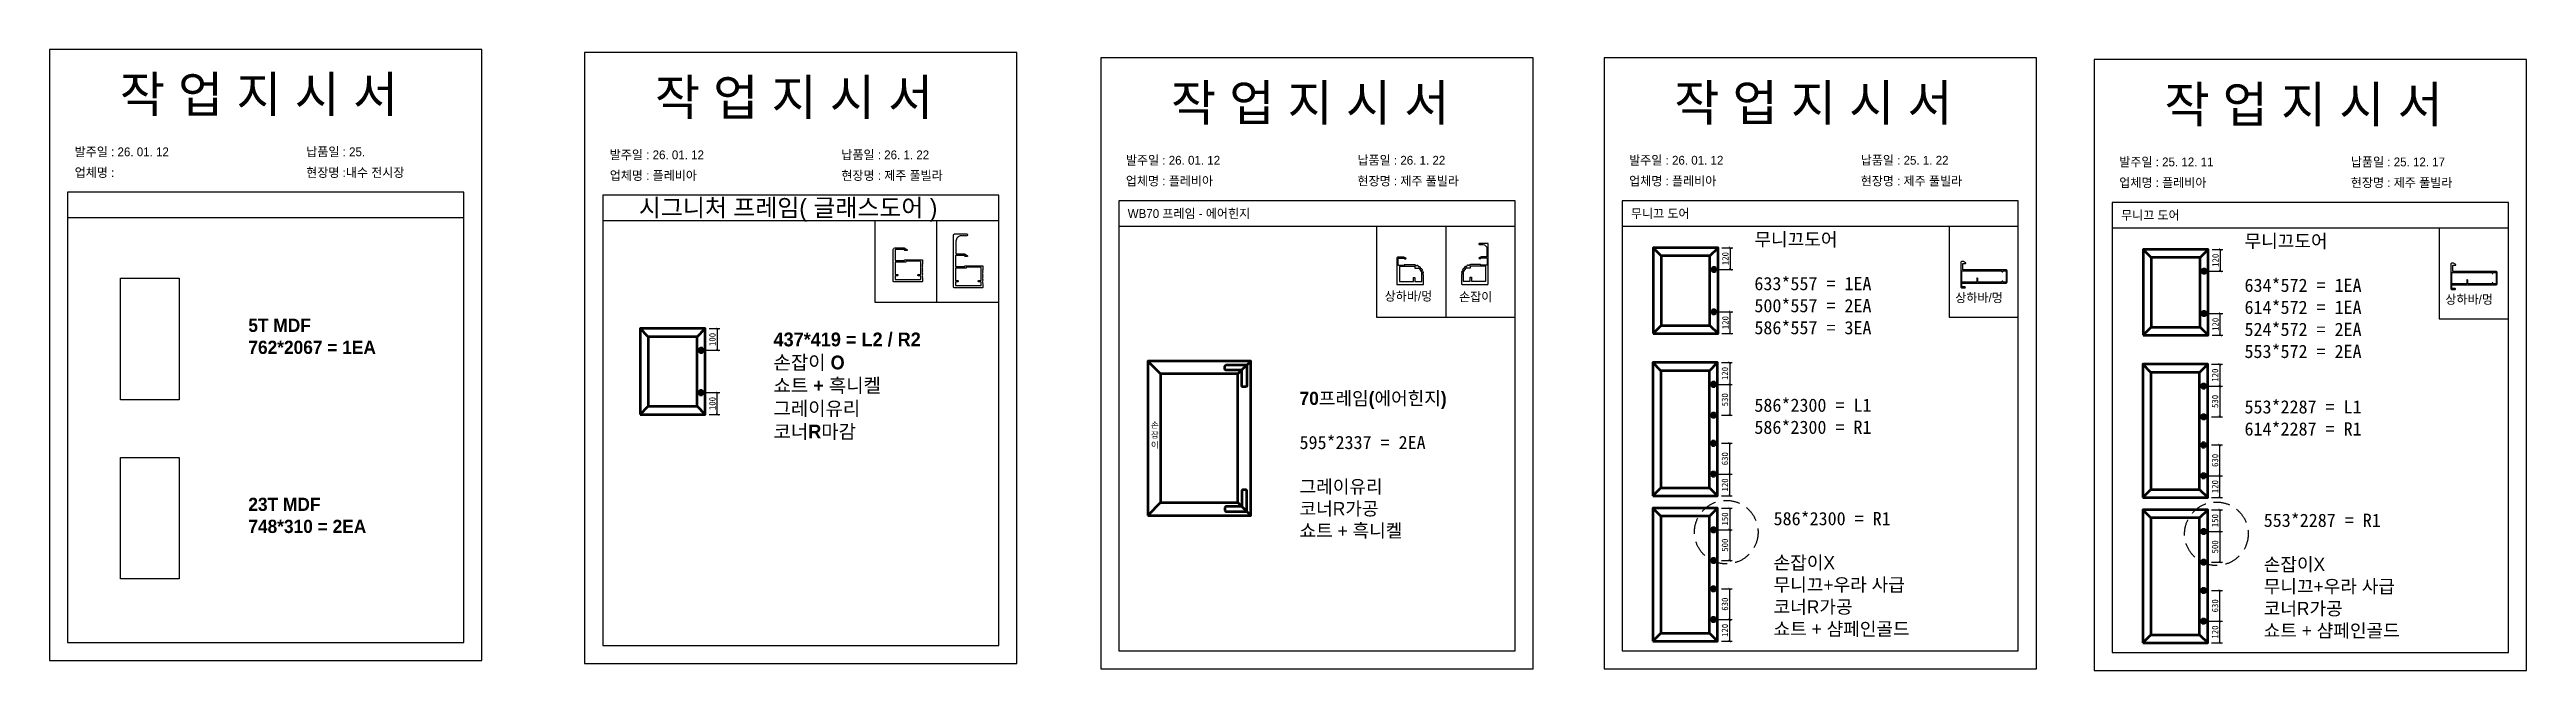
# Model space of a CAD drawing. Header units: millimetres. Extents: x -44117 to 256353, y -2095463 to 65325.
# Drawn here: x 135043 to 144669, y -620631 to -618216 of the extents above; entities that cross this region are included whole.
import ezdxf

# ---------------------------------------------------------------- set-up
doc = ezdxf.new("R2010")
doc.units = ezdxf.units.MM
doc.header["$LTSCALE"] = 10
doc.linetypes.add('HIDDEN', pattern=[9.525, 6.35, -3.175])
doc.layers.add('Layer1', color=7, linetype='Continuous', lineweight=70)
doc.dimstyles.new('ISO-25', dxfattribs={"dimtxt": 2.5, "dimasz": 2.5, "dimexe": 1, "dimexo": 1, "dimtad": 1, "dimtxsty": 'Standard', "dimblk": 'ARCHTICK', "dimcen": 2.5, "dimadec": 0, "dimazin": 0, "dimtfac": 1, "dimtmove": 0, "dimatfit": 3, "dimfxl": 0, "dimarcsym": 0})

msp = doc.modelspace()

# ---------------------------------------------------------------- texts
at = {"attachment_point": 1}
for s, width, gutter_width, heights, insert, char_height in [('{\\fGulim|b0|i0|c129|p50;작 업 지 시 서}', 3307.3198183, 12.5, [-155.84554], (135316.12256, -618320.12783), 140), ('{\\fGulim|b0|i0|c129|p50;작 업 지 시 서}', 3307.3198183, 12.5, [-155.84554], (137395.65667, -618331.76654), 140), ('{\\fGulim|b0|i0|c129|p50;작 업 지 시 서}', 3307.3198183, 12.5, [-155.84554], (139401.37778, -618352.93108), 140), ('{\\fGulim|b0|i0|c129|p50;작 업 지 시 서}', 3307.3198183, 12.5, [-155.84554], (141357.08812, -618352.93108), 140), ('{\\fGulim|b0|i0|c129|p50;작 업 지 시 서}', 3307.3198183, 12.5, [-155.84554], (143261.75429, -618359.43545), 140), ('{\\fGulim|b0|i0|c129|p50;발주일 : 26. 01. 12}', 3307.3198183, 12.5, [-38.18216], (135140.9132, -618596.84825), 34.3), ('{\\fGulim|b0|i0|c129|p50;납품일 : 25. }', 3307.3198183, 12.5, [-37.67976], (136040.89119, -618596.84825), 34.3), ('{\\fGulim|b0|i0|c129|p50;발주일 : 26. 01. 12}', 3307.3198183, 12.5, [-38.18216], (137220.44731, -618608.48696), 34.3), ('{\\fGulim|b0|i0|c129|p50;납품일 : 26. 1. 22}', 3307.3198183, 12.5, [37.67976], (138120.42529, -618608.48696), 34.3), ('{\\fGulim|b0|i0|c129|p50;발주일 : 26. 01. 12}', 3307.3198183, 12.5, [-38.18216], (139226.16843, -618629.6515), 34.3), ('{\\fGulim|b0|i0|c129|p50;납품일 : 26. 1. 22}', 3307.3198183, 12.5, [37.67976], (140126.14641, -618629.6515), 34.3), ('{\\fGulim|b0|i0|c129|p50;발주일 : 26. 01. 12}', 3307.3198183, 12.5, [-38.18216], (141181.87876, -618629.6515), 34.3), ('{\\fGulim|b0|i0|c129|p50;납품일 : 25. 1. 22}', 3307.3198183, 12.5, [37.67976], (142081.85674, -618629.6515), 34.3), ('{\\fGulim|b0|i0|c129|p50;발주일 : 25. 12. 11}', 3307.3198183, 12.5, [34.50412], (143086.54493, -618636.15587), 34.3), ('{\\fGulim|b0|i0|c129|p50;납품일 : 25. 12. 17}', 3307.3198183, 12.5, [37.67976], (143986.52291, -618636.15587), 34.3), ('{\\fGulim|b0|i0|c129|p50;업체명 : }', 3307.3198183, 12.5, [33.33016], (135140.9132, -618677.50443), 34.3), ('{\\fGulim|b0|i0|c129|p50;현장명 :내수 전시장}', 3307.3198183, 12.5, [47.18059], (136040.89119, -618677.50443), 34.3), ('{\\fGulim|b0|i0|c129|p50;업체명 : 플레비아}', 3307.3198183, 12.5, [36.11279], (137220.44731, -618689.14314), 34.3), ('{\\fGulim|b0|i0|c129|p50;현장명 : 제주 풀빌라}', 3307.3198183, 12.5, [38.2735], (138120.42529, -618689.14314), 34.3), ('{\\fGulim|b0|i0|c129|p50;업체명 : 플레비아}', 3307.3198183, 12.5, [36.11279], (139226.16843, -618710.30768), 34.3), ('{\\fGulim|b0|i0|c129|p50;현장명 : 제주 풀빌라}', 3307.3198183, 12.5, [38.2735], (140126.14641, -618710.30768), 34.3), ('{\\fGulim|b0|i0|c129|p50;업체명 : 플레비아}', 3307.3198183, 12.5, [36.11279], (141181.87876, -618710.30768), 34.3), ('{\\fGulim|b0|i0|c129|p50;현장명 : 제주 풀빌라}', 3307.3198183, 12.5, [38.2735], (142081.85674, -618710.30768), 34.3), ('{\\fGulim|b0|i0|c129|p50;업체명 : 플레비아}', 3307.3198183, 12.5, [36.11279], (143086.54493, -618716.81205), 34.3), ('{\\fGulim|b0|i0|c129|p50;현장명 : 제주 풀빌라}', 3307.3198183, 12.5, [38.2735], (143986.52291, -618716.81205), 34.3), ('{\\fGulim|b0|i0|c129|p50;시그니처 프레임( 글래스도어 )}', 6570.6870665, 24.83388, [71.74566], (137333.68104, -618796.86173), 68.1441707), ('{\\fGulim|b0|i0|c129|p50;WB70 프레임 - 에어힌지}', 3307.3198183, 12.5, [-38.22783], (139233.21063, -618836.97378), 34.3), ('{\\fGulim|b0|i0|c129|p50;무니끄 도어}', 3307.3198183, 12.5, [-38.18216], (141188.92096, -618836.97378), 34.3), ('{\\fGulim|b1|i0|c129|p50;무니끄도어}\\P\\P633*557 = 1EA\\P500*557 = 2EA\\P586*557 = 3EA', 3307.3198183, 12.5, [-396.76389], (141668.61028, -618929.10406), 51.45), ('{\\fGulim|b0|i0|c129|p50;무니끄 도어}', 3307.3198183, 12.5, [-38.18216], (143093.58713, -618843.47815), 34.3), ('{\\fGulim|b1|i0|c129|p50;무니끄도어}\\P\\P634*572 = 1EA\\P614*572 = 1EA\\P524*572 = 2EA\\P553*572 = 2EA', 3307.3198183, 12.5, [-482.51389], (143573.27644, -618935.60843), 51.45), ('{\\fGulim|b0|i0|c129|p50;상하바/멍}', 3307.3198183, 12.5, [-41.60759], (140231.73895, -619158.49975), 34.3), ('{\\fGulim|b0|i0|c129|p50;손잡이}', 3307.3198183, 12.5, [-38.18216], (140520.8141, -619160.98651), 34.3), ('{\\fGulim|b0|i0|c129|p50;상하바/멍}', 3307.3198183, 12.5, [-41.60759], (142449.30199, -619164.39733), 34.3), ('{\\fGulim|b0|i0|c129|p50;상하바/멍}', 3307.3198183, 12.5, [-41.60759], (144353.96815, -619170.9017), 34.3), ('{\\fGulim|b1|i0|c129|p50;5T MDF\\P762*2067 = 1EA}', 3307.3198183, 12.5, [-138.90139], (135815.76486, -619262.80298), 51.45), ('{\\fGulim|b1|i0|c129|p50;437*419 = L2 / R2\\P손잡이 O\\P쇼트 + 흑니켈\\P그레이유리\\P코너R마감}', 3452.1381003, 13.04734, [-429.97799], (137856.87575, -619316.84633), 53.7028516), ('{\\fGulim|b1|i0|c129|p50;70프레임(에어힌지)}\\P\\P595*2337 = 2EA\\P\\P{\\fGulim|b0|i0|c129|p50;그레이유리\\P코너R가공\\P쇼트 + 흑니켈}', 3307.3198183, 12.5, [-582.35311], (139901.02009, -619547.11129), 51.45), ('{\\fGulim|b1|i0|c129|p50;}586*2300 = L1\\P586*2300 = R1', 3307.3198183, 12.5, [-137.2], (141668.61028, -619573.62145), 51.45), ('{\\fGulim|b1|i0|c129|p50;}553*2287 = L1\\P614*2287 = R1', 3307.3198183, 12.5, [-137.2], (143573.27644, -619580.12582), 51.45), ('{\\fGulim|b0|i0|c129|p50;손\\P잡\\P이}', 291.2862081, 12.5, [-105.28252], (139323.71332, -619664.86116), 23.205), ('{\\fGulim|b1|i0|c129|p50;23T MDF\\P748*310 = 2EA}', 3307.3198183, 12.5, [-138.90139], (135815.76486, -619959.22849), 51.45), ('{\\fGulim|b1|i0|c129|p50;}586*2300 = R1\\P\\P{\\fGulim|b0|i0|c129|p50;손잡이X\\P무니끄+우라 사급\\P코너R가공\\P쇼트 + 샴페인골드}', 3307.3198183, 12.5, [-493.07963], (141743.2147, -620014.76068), 51.45), ('{\\fGulim|b1|i0|c129|p50;}553*2287 = R1\\P\\P{\\fGulim|b0|i0|c129|p50;손잡이X\\P무니끄+우라 사급\\P코너R가공\\P쇼트 + 샴페인골드}', 3307.3198183, 12.5, [-493.07963], (143647.88087, -620021.26505), 51.45)]:
    msp.add_mtext_dynamic_manual_height_columns(s, width=width, gutter_width=gutter_width, heights=heights, dxfattribs=dict(at, insert=insert, char_height=char_height))

# ---------------------------------------------------------------- blocks, each defined once
blk = doc.blocks.new('_ArchTick')
at = {"color": 0, "linetype": 'ByBlock', "const_width": 0.15}
blk.add_lwpolyline([(-0.5, -0.5), (0.5, 0.5)], dxfattribs=at)
blk = doc.blocks.new('*D4413')
at = {"color": 0, "lineweight": -2}
for p, q in [((137606.1, -619301.5), (137648.2, -619301.5)), ((137638.2, -619301.5), (137638.2, -619386)), ((137590, -619386), (137648.2, -619386))]:
    blk.add_line(p, q, dxfattribs=at)
at = {"layer": 'Defpoints', "color": 0}
for p in [(137591.1, -619301.5), (137575, -619386), (137638.2, -619386)]:
    blk.add_point(p, dxfattribs=at)
at = {"color": 0, "lineweight": -2, "xscale": 10, "yscale": 10, "zscale": 10}
for p, rotation in [((137638.2, -619301.5), 90), ((137638.2, -619386), 270)]:
    blk.add_blockref('_ArchTick', p, dxfattribs=dict(at, rotation=rotation))
at = {"color": 0, "insert": (137619.4, -619343.7), "char_height": 25, "attachment_point": 5, "rotation": 90}
blk.add_mtext('100', dxfattribs=at)
blk = doc.blocks.new('*D4414')
at = {"color": 0, "lineweight": -2}
for p, q in [((137590, -619550.6), (137648.2, -619550.6)), ((137638.2, -619635.1), (137638.2, -619550.6)), ((137606.1, -619635.1), (137648.2, -619635.1))]:
    blk.add_line(p, q, dxfattribs=at)
at = {"layer": 'Defpoints', "color": 0}
for p in [(137575, -619550.6), (137638.2, -619550.6), (137591.1, -619635.1)]:
    blk.add_point(p, dxfattribs=at)
at = {"color": 0, "lineweight": -2, "xscale": 10, "yscale": 10, "zscale": 10}
for p, rotation in [((137638.2, -619550.6), 90), ((137638.2, -619635.1), 270)]:
    blk.add_blockref('_ArchTick', p, dxfattribs=dict(at, rotation=rotation))
at = {"color": 0, "insert": (137619.4, -619592.9), "char_height": 25, "attachment_point": 5, "rotation": 90}
blk.add_mtext('100', dxfattribs=at)
blk = doc.blocks.new('*D4415')
at = {"color": 0, "lineweight": -2}
for p, q in [((141542.4, -618986.9), (141584.5, -618986.9)), ((141574.5, -618986.9), (141574.5, -619071.4)), ((141526.2, -619071.4), (141584.5, -619071.4))]:
    blk.add_line(p, q, dxfattribs=at)
at = {"layer": 'Defpoints', "color": 0}
for p in [(141527.4, -618986.9), (141511.2, -619071.4), (141574.5, -619071.4)]:
    blk.add_point(p, dxfattribs=at)
at = {"color": 0, "lineweight": -2, "xscale": 10, "yscale": 10, "zscale": 10}
for p, rotation in [((141574.5, -618986.9), 90), ((141574.5, -619071.4), 270)]:
    blk.add_blockref('_ArchTick', p, dxfattribs=dict(at, rotation=rotation))
at = {"color": 0, "insert": (141555.7, -619029.2), "char_height": 25, "attachment_point": 5, "rotation": 90}
blk.add_mtext('120', dxfattribs=at)
blk = doc.blocks.new('*D4416')
at = {"color": 0, "lineweight": -2}
for p, q in [((141526.2, -619236), (141584.5, -619236)), ((141574.5, -619320.6), (141574.5, -619236)), ((141542.4, -619320.6), (141584.5, -619320.6))]:
    blk.add_line(p, q, dxfattribs=at)
at = {"layer": 'Defpoints', "color": 0}
for p in [(141511.2, -619236), (141574.5, -619236), (141527.4, -619320.6)]:
    blk.add_point(p, dxfattribs=at)
at = {"color": 0, "lineweight": -2, "xscale": 10, "yscale": 10, "zscale": 10}
for p, rotation in [((141574.5, -619236), 90), ((141574.5, -619320.6), 270)]:
    blk.add_blockref('_ArchTick', p, dxfattribs=dict(at, rotation=rotation))
at = {"color": 0, "insert": (141555.7, -619278.3), "char_height": 25, "attachment_point": 5, "rotation": 90}
blk.add_mtext('120', dxfattribs=at)
blk = doc.blocks.new('*D4417')
at = {"color": 0, "lineweight": -2}
for p, q in [((141540.7, -619433.9), (141582.8, -619433.9)), ((141572.8, -619433.9), (141572.8, -619518.4)), ((141524.6, -619518.4), (141582.8, -619518.4))]:
    blk.add_line(p, q, dxfattribs=at)
at = {"layer": 'Defpoints', "color": 0}
for p in [(141525.7, -619433.9), (141509.6, -619518.4), (141572.8, -619518.4)]:
    blk.add_point(p, dxfattribs=at)
at = {"color": 0, "lineweight": -2, "xscale": 10, "yscale": 10, "zscale": 10}
for p, rotation in [((141572.8, -619433.9), 90), ((141572.8, -619518.4), 270)]:
    blk.add_blockref('_ArchTick', p, dxfattribs=dict(at, rotation=rotation))
at = {"color": 0, "insert": (141554.1, -619476.1), "char_height": 25, "attachment_point": 5, "rotation": 90}
blk.add_mtext('120', dxfattribs=at)
blk = doc.blocks.new('*D4418')
at = {"color": 0, "lineweight": -2}
for p, q in [((141524.6, -619867.3), (141582.8, -619867.3)), ((141572.8, -619951.8), (141572.8, -619867.3)), ((141540.7, -619951.8), (141582.8, -619951.8))]:
    blk.add_line(p, q, dxfattribs=at)
at = {"layer": 'Defpoints', "color": 0}
for p in [(141509.6, -619867.3), (141572.8, -619867.3), (141525.7, -619951.8)]:
    blk.add_point(p, dxfattribs=at)
at = {"color": 0, "lineweight": -2, "xscale": 10, "yscale": 10, "zscale": 10}
for p, rotation in [((141572.8, -619867.3), 90), ((141572.8, -619951.8), 270)]:
    blk.add_blockref('_ArchTick', p, dxfattribs=dict(at, rotation=rotation))
at = {"color": 0, "insert": (141554.1, -619909.5), "char_height": 25, "attachment_point": 5, "rotation": 90}
blk.add_mtext('120', dxfattribs=at)
blk = doc.blocks.new('*D4419')
at = {"color": 0, "lineweight": -2}
for p, q in [((141540.7, -619518.4), (141582.8, -619518.4)), ((141572.8, -619518.4), (141572.8, -619638)), ((141540.7, -619638), (141582.8, -619638))]:
    blk.add_line(p, q, dxfattribs=at)
at = {"layer": 'Defpoints', "color": 0}
for p in [(141525.7, -619518.4), (141525.7, -619638), (141572.8, -619638)]:
    blk.add_point(p, dxfattribs=at)
at = {"color": 0, "lineweight": -2, "xscale": 10, "yscale": 10, "zscale": 10}
for p, rotation in [((141572.8, -619518.4), 90), ((141572.8, -619638), 270)]:
    blk.add_blockref('_ArchTick', p, dxfattribs=dict(at, rotation=rotation))
at = {"color": 0, "insert": (141554.1, -619578.2), "char_height": 25, "attachment_point": 5, "rotation": 90}
blk.add_mtext('530', dxfattribs=at)
blk = doc.blocks.new('*D4420')
at = {"color": 0, "lineweight": -2}
for p, q in [((141540.7, -619747.6), (141582.8, -619747.6)), ((141572.8, -619867.3), (141572.8, -619747.6)), ((141540.7, -619867.3), (141582.8, -619867.3))]:
    blk.add_line(p, q, dxfattribs=at)
at = {"layer": 'Defpoints', "color": 0}
for p in [(141525.7, -619747.6), (141572.8, -619747.6), (141525.7, -619867.3)]:
    blk.add_point(p, dxfattribs=at)
at = {"color": 0, "lineweight": -2, "xscale": 10, "yscale": 10, "zscale": 10}
for p, rotation in [((141572.8, -619747.6), 90), ((141572.8, -619867.3), 270)]:
    blk.add_blockref('_ArchTick', p, dxfattribs=dict(at, rotation=rotation))
at = {"color": 0, "insert": (141554.1, -619807.5), "char_height": 25, "attachment_point": 5, "rotation": 90}
blk.add_mtext('630', dxfattribs=at)
blk = doc.blocks.new('*D4421')
at = {"color": 0, "lineweight": -2}
for p, q in [((141540.7, -619999.6), (141582.8, -619999.6)), ((141572.8, -619999.6), (141572.8, -620084.1)), ((141524.6, -620084.1), (141582.8, -620084.1))]:
    blk.add_line(p, q, dxfattribs=at)
at = {"layer": 'Defpoints', "color": 0}
for p in [(141525.7, -619999.6), (141509.6, -620084.1), (141572.8, -620084.1)]:
    blk.add_point(p, dxfattribs=at)
at = {"color": 0, "lineweight": -2, "xscale": 10, "yscale": 10, "zscale": 10}
for p, rotation in [((141572.8, -619999.6), 90), ((141572.8, -620084.1), 270)]:
    blk.add_blockref('_ArchTick', p, dxfattribs=dict(at, rotation=rotation))
at = {"color": 0, "insert": (141554.1, -620041.8), "char_height": 25, "attachment_point": 5, "rotation": 90}
blk.add_mtext('150', dxfattribs=at)
blk = doc.blocks.new('*D4422')
at = {"color": 0, "lineweight": -2}
for p, q in [((141524.6, -620433), (141582.8, -620433)), ((141572.8, -620517.5), (141572.8, -620433)), ((141540.7, -620517.5), (141582.8, -620517.5))]:
    blk.add_line(p, q, dxfattribs=at)
at = {"layer": 'Defpoints', "color": 0}
for p in [(141509.6, -620433), (141572.8, -620433), (141525.7, -620517.5)]:
    blk.add_point(p, dxfattribs=at)
at = {"color": 0, "lineweight": -2, "xscale": 10, "yscale": 10, "zscale": 10}
for p, rotation in [((141572.8, -620433), 90), ((141572.8, -620517.5), 270)]:
    blk.add_blockref('_ArchTick', p, dxfattribs=dict(at, rotation=rotation))
at = {"color": 0, "insert": (141554.1, -620475.2), "char_height": 25, "attachment_point": 5, "rotation": 90}
blk.add_mtext('120', dxfattribs=at)
blk = doc.blocks.new('*D4423')
at = {"color": 0, "lineweight": -2}
for p, q in [((141540.7, -620084.1), (141582.8, -620084.1)), ((141572.8, -620084.1), (141572.8, -620203.7)), ((141540.7, -620203.7), (141582.8, -620203.7))]:
    blk.add_line(p, q, dxfattribs=at)
at = {"layer": 'Defpoints', "color": 0}
for p in [(141525.7, -620084.1), (141525.7, -620203.7), (141572.8, -620203.7)]:
    blk.add_point(p, dxfattribs=at)
at = {"color": 0, "lineweight": -2, "xscale": 10, "yscale": 10, "zscale": 10}
for p, rotation in [((141572.8, -620084.1), 90), ((141572.8, -620203.7), 270)]:
    blk.add_blockref('_ArchTick', p, dxfattribs=dict(at, rotation=rotation))
at = {"color": 0, "insert": (141554.1, -620143.9), "char_height": 25, "attachment_point": 5, "rotation": 90}
blk.add_mtext('500', dxfattribs=at)
blk = doc.blocks.new('*D4424')
at = {"color": 0, "lineweight": -2}
for p, q in [((141540.7, -620313.3), (141582.8, -620313.3)), ((141572.8, -620433), (141572.8, -620313.3)), ((141540.7, -620433), (141582.8, -620433))]:
    blk.add_line(p, q, dxfattribs=at)
at = {"layer": 'Defpoints', "color": 0}
for p in [(141525.7, -620313.3), (141572.8, -620313.3), (141525.7, -620433)]:
    blk.add_point(p, dxfattribs=at)
at = {"color": 0, "lineweight": -2, "xscale": 10, "yscale": 10, "zscale": 10}
for p, rotation in [((141572.8, -620313.3), 90), ((141572.8, -620433), 270)]:
    blk.add_blockref('_ArchTick', p, dxfattribs=dict(at, rotation=rotation))
at = {"color": 0, "insert": (141554.1, -620373.2), "char_height": 25, "attachment_point": 5, "rotation": 90}
blk.add_mtext('630', dxfattribs=at)
blk = doc.blocks.new('*D7886')
at = {"color": 0, "lineweight": -2}
for p, q in [((143447, -618993.4), (143489.1, -618993.4)), ((143479.1, -618993.4), (143479.1, -619077.9)), ((143430.9, -619077.9), (143489.1, -619077.9))]:
    blk.add_line(p, q, dxfattribs=at)
at = {"layer": 'Defpoints', "color": 0}
for p in [(143432, -618993.4), (143415.9, -619077.9), (143479.1, -619077.9)]:
    blk.add_point(p, dxfattribs=at)
at = {"color": 0, "lineweight": -2, "xscale": 10, "yscale": 10, "zscale": 10}
for p, rotation in [((143479.1, -618993.4), 90), ((143479.1, -619077.9), 270)]:
    blk.add_blockref('_ArchTick', p, dxfattribs=dict(at, rotation=rotation))
at = {"color": 0, "insert": (143460.4, -619035.7), "char_height": 25, "attachment_point": 5, "rotation": 90}
blk.add_mtext('120', dxfattribs=at)
blk = doc.blocks.new('*D7887')
at = {"color": 0, "lineweight": -2}
for p, q in [((143430.9, -619242.5), (143489.1, -619242.5)), ((143479.1, -619327.1), (143479.1, -619242.5)), ((143447, -619327.1), (143489.1, -619327.1))]:
    blk.add_line(p, q, dxfattribs=at)
at = {"layer": 'Defpoints', "color": 0}
for p in [(143415.9, -619242.5), (143479.1, -619242.5), (143432, -619327.1)]:
    blk.add_point(p, dxfattribs=at)
at = {"color": 0, "lineweight": -2, "xscale": 10, "yscale": 10, "zscale": 10}
for p, rotation in [((143479.1, -619242.5), 90), ((143479.1, -619327.1), 270)]:
    blk.add_blockref('_ArchTick', p, dxfattribs=dict(at, rotation=rotation))
at = {"color": 0, "insert": (143460.4, -619284.8), "char_height": 25, "attachment_point": 5, "rotation": 90}
blk.add_mtext('120', dxfattribs=at)
blk = doc.blocks.new('*D7888')
at = {"color": 0, "lineweight": -2}
for p, q in [((143445.4, -619440.4), (143487.5, -619440.4)), ((143477.5, -619440.4), (143477.5, -619524.9)), ((143429.3, -619524.9), (143487.5, -619524.9))]:
    blk.add_line(p, q, dxfattribs=at)
at = {"layer": 'Defpoints', "color": 0}
for p in [(143430.4, -619440.4), (143414.3, -619524.9), (143477.5, -619524.9)]:
    blk.add_point(p, dxfattribs=at)
at = {"color": 0, "lineweight": -2, "xscale": 10, "yscale": 10, "zscale": 10}
for p, rotation in [((143477.5, -619440.4), 90), ((143477.5, -619524.9), 270)]:
    blk.add_blockref('_ArchTick', p, dxfattribs=dict(at, rotation=rotation))
at = {"color": 0, "insert": (143458.8, -619482.6), "char_height": 25, "attachment_point": 5, "rotation": 90}
blk.add_mtext('120', dxfattribs=at)
blk = doc.blocks.new('*D7889')
at = {"color": 0, "lineweight": -2}
for p, q in [((143429.3, -619873.8), (143487.5, -619873.8)), ((143477.5, -619958.3), (143477.5, -619873.8)), ((143445.4, -619958.3), (143487.5, -619958.3))]:
    blk.add_line(p, q, dxfattribs=at)
at = {"layer": 'Defpoints', "color": 0}
for p in [(143414.3, -619873.8), (143477.5, -619873.8), (143430.4, -619958.3)]:
    blk.add_point(p, dxfattribs=at)
at = {"color": 0, "lineweight": -2, "xscale": 10, "yscale": 10, "zscale": 10}
for p, rotation in [((143477.5, -619873.8), 90), ((143477.5, -619958.3), 270)]:
    blk.add_blockref('_ArchTick', p, dxfattribs=dict(at, rotation=rotation))
at = {"color": 0, "insert": (143458.8, -619916), "char_height": 25, "attachment_point": 5, "rotation": 90}
blk.add_mtext('120', dxfattribs=at)
blk = doc.blocks.new('*D7890')
at = {"color": 0, "lineweight": -2}
for p, q in [((143445.4, -619524.9), (143487.5, -619524.9)), ((143477.5, -619524.9), (143477.5, -619644.5)), ((143445.4, -619644.5), (143487.5, -619644.5))]:
    blk.add_line(p, q, dxfattribs=at)
at = {"layer": 'Defpoints', "color": 0}
for p in [(143430.4, -619524.9), (143430.4, -619644.5), (143477.5, -619644.5)]:
    blk.add_point(p, dxfattribs=at)
at = {"color": 0, "lineweight": -2, "xscale": 10, "yscale": 10, "zscale": 10}
for p, rotation in [((143477.5, -619524.9), 90), ((143477.5, -619644.5), 270)]:
    blk.add_blockref('_ArchTick', p, dxfattribs=dict(at, rotation=rotation))
at = {"color": 0, "insert": (143458.8, -619584.7), "char_height": 25, "attachment_point": 5, "rotation": 90}
blk.add_mtext('530', dxfattribs=at)
blk = doc.blocks.new('*D7891')
at = {"color": 0, "lineweight": -2}
for p, q in [((143445.4, -619754.2), (143487.5, -619754.2)), ((143477.5, -619873.8), (143477.5, -619754.2)), ((143445.4, -619873.8), (143487.5, -619873.8))]:
    blk.add_line(p, q, dxfattribs=at)
at = {"layer": 'Defpoints', "color": 0}
for p in [(143430.4, -619754.2), (143477.5, -619754.2), (143430.4, -619873.8)]:
    blk.add_point(p, dxfattribs=at)
at = {"color": 0, "lineweight": -2, "xscale": 10, "yscale": 10, "zscale": 10}
for p, rotation in [((143477.5, -619754.2), 90), ((143477.5, -619873.8), 270)]:
    blk.add_blockref('_ArchTick', p, dxfattribs=dict(at, rotation=rotation))
at = {"color": 0, "insert": (143458.8, -619814), "char_height": 25, "attachment_point": 5, "rotation": 90}
blk.add_mtext('630', dxfattribs=at)
blk = doc.blocks.new('*D7892')
at = {"color": 0, "lineweight": -2}
for p, q in [((143445.4, -620006.1), (143487.5, -620006.1)), ((143477.5, -620006.1), (143477.5, -620090.6)), ((143429.3, -620090.6), (143487.5, -620090.6))]:
    blk.add_line(p, q, dxfattribs=at)
at = {"layer": 'Defpoints', "color": 0}
for p in [(143430.4, -620006.1), (143414.3, -620090.6), (143477.5, -620090.6)]:
    blk.add_point(p, dxfattribs=at)
at = {"color": 0, "lineweight": -2, "xscale": 10, "yscale": 10, "zscale": 10}
for p, rotation in [((143477.5, -620006.1), 90), ((143477.5, -620090.6), 270)]:
    blk.add_blockref('_ArchTick', p, dxfattribs=dict(at, rotation=rotation))
at = {"color": 0, "insert": (143458.8, -620048.3), "char_height": 25, "attachment_point": 5, "rotation": 90}
blk.add_mtext('150', dxfattribs=at)
blk = doc.blocks.new('*D7893')
at = {"color": 0, "lineweight": -2}
for p, q in [((143429.3, -620439.5), (143487.5, -620439.5)), ((143477.5, -620524), (143477.5, -620439.5)), ((143445.4, -620524), (143487.5, -620524))]:
    blk.add_line(p, q, dxfattribs=at)
at = {"layer": 'Defpoints', "color": 0}
for p in [(143414.3, -620439.5), (143477.5, -620439.5), (143430.4, -620524)]:
    blk.add_point(p, dxfattribs=at)
at = {"color": 0, "lineweight": -2, "xscale": 10, "yscale": 10, "zscale": 10}
for p, rotation in [((143477.5, -620439.5), 90), ((143477.5, -620524), 270)]:
    blk.add_blockref('_ArchTick', p, dxfattribs=dict(at, rotation=rotation))
at = {"color": 0, "insert": (143458.8, -620481.7), "char_height": 25, "attachment_point": 5, "rotation": 90}
blk.add_mtext('120', dxfattribs=at)
blk = doc.blocks.new('*D7894')
at = {"color": 0, "lineweight": -2}
for p, q in [((143445.4, -620090.6), (143487.5, -620090.6)), ((143477.5, -620090.6), (143477.5, -620210.2)), ((143445.4, -620210.2), (143487.5, -620210.2))]:
    blk.add_line(p, q, dxfattribs=at)
at = {"layer": 'Defpoints', "color": 0}
for p in [(143430.4, -620090.6), (143430.4, -620210.2), (143477.5, -620210.2)]:
    blk.add_point(p, dxfattribs=at)
at = {"color": 0, "lineweight": -2, "xscale": 10, "yscale": 10, "zscale": 10}
for p, rotation in [((143477.5, -620090.6), 90), ((143477.5, -620210.2), 270)]:
    blk.add_blockref('_ArchTick', p, dxfattribs=dict(at, rotation=rotation))
at = {"color": 0, "insert": (143458.8, -620150.4), "char_height": 25, "attachment_point": 5, "rotation": 90}
blk.add_mtext('500', dxfattribs=at)
blk = doc.blocks.new('*D7895')
at = {"color": 0, "lineweight": -2}
for p, q in [((143445.4, -620319.8), (143487.5, -620319.8)), ((143477.5, -620439.5), (143477.5, -620319.8)), ((143445.4, -620439.5), (143487.5, -620439.5))]:
    blk.add_line(p, q, dxfattribs=at)
at = {"layer": 'Defpoints', "color": 0}
for p in [(143430.4, -620319.8), (143477.5, -620319.8), (143430.4, -620439.5)]:
    blk.add_point(p, dxfattribs=at)
at = {"color": 0, "lineweight": -2, "xscale": 10, "yscale": 10, "zscale": 10}
for p, rotation in [((143477.5, -620319.8), 90), ((143477.5, -620439.5), 270)]:
    blk.add_blockref('_ArchTick', p, dxfattribs=dict(at, rotation=rotation))
at = {"color": 0, "insert": (143458.8, -620379.7), "char_height": 25, "attachment_point": 5, "rotation": 90}
blk.add_mtext('630', dxfattribs=at)

# ---------------------------------------------------------------- dimensions: what is measured, and where the dimension line sits
for base, p1, p2, angle, text, picture, middle in [((141574.46018, -619071.41955), (141527.36134, -618986.90843), (141511.24548, -619071.41955), 90, '120', '*D4415', (141555.71018, -619029.16399)), ((143479.12635, -619077.92391), (143432.02751, -618993.4128), (143415.91165, -619077.92391), 90, '120', '*D7886', (143460.37635, -619035.66836)), ((137638.19724, -619385.97541), (137591.0984, -619301.46429), (137574.98254, -619385.97541), 90, '100', '*D4413', (137619.44724, -619343.71985)), ((141574.46018, -619236.04126), (141527.36134, -619320.55237), (141511.24548, -619236.04126), 270, '120', '*D4416', (141555.71018, -619278.29682)), ((143479.12635, -619242.54563), (143432.02751, -619327.05674), (143415.91165, -619242.54563), 270, '120', '*D7887', (143460.37635, -619284.80118)), ((141572.83834, -619518.39738), (141525.73951, -619433.88627), (141509.62365, -619518.39738), 90, '120', '*D4417', (141554.08834, -619476.14183)), ((143477.50451, -619524.90175), (143430.40567, -619440.39064), (143414.28981, -619524.90175), 90, '120', '*D7888', (143458.75451, -619482.6462)), ((137638.19724, -619550.59712), (137591.0984, -619635.10823), (137574.98254, -619550.59712), 270, '100', '*D4414', (137619.44724, -619592.85268)), ((141572.83834, -619638.00775), (141525.73951, -619518.39738), (141525.73951, -619638.00775), 90, '530', '*D4419', (141554.08834, -619578.20257)), ((143477.50451, -619644.51211), (143430.40567, -619524.90175), (143430.40567, -619644.51211), 90, '530', '*D7890', (143458.75451, -619584.70693)), ((141572.83834, -619747.64924), (141525.73951, -619867.2596), (141525.73951, -619747.64924), 90, '630', '*D4420', (141554.08834, -619807.45442)), ((143477.50451, -619754.15361), (143430.40567, -619873.76397), (143430.40567, -619754.15361), 90, '630', '*D7891', (143458.75451, -619813.95879)), ((141572.83834, -619867.2596), (141525.73951, -619951.77071), (141509.62365, -619867.2596), 270, '120', '*D4418', (141554.08834, -619909.51516)), ((143477.50451, -619873.76397), (143430.40567, -619958.27508), (143414.28981, -619873.76397), 270, '120', '*D7889', (143458.75451, -619916.01952)), ((141572.83834, -620084.09357), (141525.73951, -619999.58246), (141509.62365, -620084.09357), 90, '150', '*D4421', (141554.08834, -620041.83802)), ((141572.83834, -620203.70394), (141525.73951, -620084.09357), (141525.73951, -620203.70394), 90, '500', '*D4423', (141554.08834, -620143.89875)), ((143477.50451, -620090.59794), (143430.40567, -620006.08683), (143414.28981, -620090.59794), 90, '150', '*D7892', (143458.75451, -620048.34239)), ((143477.50451, -620210.2083), (143430.40567, -620090.59794), (143430.40567, -620210.2083), 90, '500', '*D7894', (143458.75451, -620150.40312)), ((141572.83834, -620313.34543), (141525.73951, -620432.95579), (141525.73951, -620313.34543), 90, '630', '*D4424', (141554.08834, -620373.15061)), ((143477.50451, -620319.84979), (143430.40567, -620439.46016), (143430.40567, -620319.84979), 90, '630', '*D7895', (143458.75451, -620379.65498)), ((141572.83834, -620432.95579), (141525.73951, -620517.4669), (141509.62365, -620432.95579), 270, '120', '*D4422', (141554.08834, -620475.21135)), ((143477.50451, -620439.46016), (143430.40567, -620523.97127), (143414.28981, -620439.46016), 270, '120', '*D7893', (143458.75451, -620481.71571))]:
    dim = msp.add_linear_dim(base=base, p1=p1, p2=p2, angle=angle, text=text, dimstyle='ISO-25', override={"dimscale": 10, "dimasz": 1, "dimexo": 1.5, "dimtxsty": 'Standard'})
    dim.commit()
    dim.dimension.update_dxf_attribs({"geometry": picture, "text_midpoint": middle})

# ---------------------------------------------------------------- linework, layer by layer
for p, q in [((136653.31595, -618771.13504), (135113.31595, -618771.13504)), ((138732.85006, -618782.77375), (137192.85006, -618782.77375)), ((140738.57118, -618803.93829), (139198.57118, -618803.93829)), ((142694.28151, -618803.93829), (141154.28151, -618803.93829)), ((144598.94768, -618810.44266), (143058.94768, -618810.44266)), ((136653.31595, -618871.13504), (135113.31595, -618871.13504)), ((138732.85006, -618882.77375), (137192.85006, -618882.77375)), ((138491.51457, -619198.10131), (138491.51457, -618882.77375)), ((140738.57118, -618903.93829), (139198.57118, -618903.93829)), ((140469.29139, -618903.93829), (140469.29139, -619256.95686)), ((142694.28151, -618903.93829), (141154.28151, -618903.93829)), ((142425.00173, -618903.93829), (142425.00173, -619256.95686)), ((144598.94768, -618910.44266), (143058.94768, -618910.44266)), ((144329.6679, -618910.44266), (144329.6679, -619263.46123)), ((142425.00173, -619256.95686), (142694.28151, -619256.95686)), ((144329.6679, -619263.46123), (144598.94768, -619263.46123))]:
    msp.add_line(p, q)
for points in [[(135043.31595, -620591.96532), (136723.31595, -620591.96532), (136723.31595, -618215.96532), (135043.31595, -618215.96532)], [(137122.85006, -620603.60402), (138802.85006, -620603.60402), (138802.85006, -618227.60402), (137122.85006, -618227.60402)], [(139128.57118, -620624.76857), (140808.57118, -620624.76857), (140808.57118, -618248.76857), (139128.57118, -618248.76857)], [(141084.28151, -620624.76857), (142764.28151, -620624.76857), (142764.28151, -618248.76857), (141084.28151, -618248.76857)], [(142988.94768, -620631.27294), (144668.94768, -620631.27294), (144668.94768, -618255.27294), (142988.94768, -618255.27294)], [(138732.85006, -618882.77375), (138250.17909, -618882.77375), (138250.17909, -619198.10131), (138732.85006, -619198.10131)], [(140738.57118, -618903.93829), (140200.01161, -618903.93829), (140200.01161, -619256.95686), (140738.57118, -619256.95686)], [(135319.1733, -619105.80524), (135546.59034, -619105.80524), (135546.59034, -619578.83268), (135319.1733, -619578.83268)], [(135319.1733, -619802.23075), (135546.59034, -619802.23075), (135546.59034, -620275.2582), (135319.1733, -620275.2582)]]:
    msp.add_lwpolyline(points, close=True)
for points in [[(135113.31595, -618771.13504), (135113.31595, -620521.96532), (136653.31595, -620521.96532), (136653.31595, -618771.13504)], [(137192.85006, -618782.77375), (137192.85006, -620533.60402), (138732.85006, -620533.60402), (138732.85006, -618782.77375)], [(139198.57118, -618803.93829), (139198.57118, -620554.76857), (140738.57118, -620554.76857), (140738.57118, -618803.93829)], [(141154.28151, -618803.93829), (141154.28151, -620554.76857), (142694.28151, -620554.76857), (142694.28151, -618803.93829)], [(143058.94768, -618810.44266), (143058.94768, -620561.27294), (144598.94768, -620561.27294), (144598.94768, -618810.44266)]]:
    msp.add_lwpolyline(points)
at = {"color": 7, "elevation": 0}
for points in [[(138436.19254, -619036.59276), (138436.19254, -619049.49276), (138434.39254, -619051.29276), (138436.19254, -619053.09276), (138434.39254, -619054.89276), (138436.19254, -619056.69276), (138434.39254, -619058.49276), (138436.19254, -619060.29276), (138434.39254, -619062.09276), (138436.19254, -619063.89276), (138434.39254, -619065.69276), (138436.19254, -619067.49276), (138434.39254, -619069.29276), (138436.19254, -619071.09276), (138434.39254, -619072.89276), (138436.19254, -619074.69276), (138434.39254, -619076.49276), (138436.19254, -619078.29276), (138434.39254, -619080.09276), (138436.19254, -619081.89276), (138434.39254, -619083.69276), (138436.19254, -619085.49276), (138434.39254, -619087.29276), (138436.19254, -619089.09276), (138434.39254, -619090.89276), (138436.19254, -619092.69276), (138434.39254, -619094.49276), (138436.19254, -619096.29276), (138434.39254, -619098.09276), (138436.19254, -619099.89276), (138434.39254, -619101.69276), (138436.19254, -619103.49276), (138436.19254, -619116.39276, -0.4142135624), (138433.19254, -619119.39276), (138433.19254, -619119.39276), (138323.99254, -619119.39276, -0.4142135624), (138322.19254, -619117.59276), (138322.19254, -618993.99276, -0.4142135624), (138328.19254, -618987.99276), (138363.89611, -618987.99276), (138374.94236, -618994.07878, -0.855700792), (138374.39254, -618997.59276), (138367.19254, -618997.59276, -0.4142135624), (138365.39254, -618995.79276), (138365.39254, -618995.19276, 0.4142135624), (138364.19254, -618993.99276), (138331.19254, -618993.99276, 0.4142135624), (138329.39254, -618995.79276), (138329.39254, -619035.39276, 0.4142135624), (138331.19254, -619037.19276), (138364.19254, -619037.19276, 0.4142135624), (138365.39254, -619035.99276), (138365.39254, -619035.39276, -0.4142135624), (138367.19254, -619033.59276), (138433.19254, -619033.59276, -0.4142135623), (138436.19254, -619036.59276)], [(138597.48835, -618940.18375, -0.2301863539), (138594.34046, -618940.18375, 0.2466321039), (138591.55076, -618940.15096, -0.118515719), (138589.9144, -618940.54436), (138586.64651, -618940.54436, 0.4142135624), (138565.76651, -618961.42436), (138565.76651, -619011.34436), (138598.47008, -619011.34436), (138609.51633, -619017.43038, -0.855700792), (138608.96651, -619020.94436), (138601.76651, -619020.94436, -0.4142135624), (138599.96651, -619019.14436), (138599.96651, -619018.54436, 0.4142135624), (138598.76651, -619017.34436), (138565.76651, -619017.34436, 0.4142135624), (138563.96651, -619019.14436), (138563.96651, -619058.74436, 0.4142135624), (138565.76651, -619060.54436), (138598.76651, -619060.54436, 0.4142135624), (138599.96651, -619059.34436), (138599.96651, -619058.74436, -0.4142135624), (138601.76651, -619056.94436), (138667.76651, -619056.94436, -0.4142135623), (138670.76651, -619059.94436), (138670.76651, -619072.84436), (138668.96651, -619074.64436), (138670.76651, -619076.44436), (138668.96651, -619078.24436), (138670.76651, -619080.04436), (138668.96651, -619081.84436), (138670.76651, -619083.64436), (138668.96651, -619085.44436), (138670.76651, -619087.24436), (138668.96651, -619089.04436), (138670.76651, -619090.84436), (138668.96651, -619092.64436), (138670.76651, -619094.44436), (138668.96651, -619096.24436), (138670.76651, -619098.04436), (138668.96651, -619099.84436), (138670.76651, -619101.64436), (138668.96651, -619103.44436), (138670.76651, -619105.24436), (138668.96651, -619107.04436), (138670.76651, -619108.84436), (138668.96651, -619110.64436), (138670.76651, -619112.44436), (138668.96651, -619114.24436), (138670.76651, -619116.04436), (138668.96651, -619117.84436), (138670.76651, -619119.64436), (138668.96651, -619121.44436), (138670.76651, -619123.24436), (138668.96651, -619125.04436), (138670.76651, -619126.84436), (138670.76651, -619139.74436, -0.4142135624), (138667.76651, -619142.74436), (138667.76651, -619142.74436), (138558.56651, -619142.74436, -0.4142135624), (138556.76651, -619140.94436), (138556.76651, -618936.34436, -0.4142135624), (138559.76651, -618933.34436), (138607.76651, -618933.34436, -0.4142135624), (138610.76651, -618936.34436), (138610.76651, -618937.54436, -0.4142135624), (138607.76651, -618940.54436, -0.1244779229), (138606.34046, -618940.18375, 0.2466321039), (138603.55076, -618940.15096, -0.2404082058), (138600.27804, -618940.15096, 0.2466321039), (138597.48835, -618940.18375), (138597.48835, -618940.18375, -0.2466321039), (138600.27804, -618940.15096)]]:
    msp.add_lwpolyline(points, format="xyb", dxfattribs=at)
for points in [[(140280.93212, -619130.50359), (140380.92199, -619130.50359, 0.4142135624), (140382.92199, -619128.50359), (140382.92199, -619091.71009, 0.4142135624), (140381.72199, -619090.51009), (140381.70176, -619090.51009, -0.4043730092), (140380.50245, -619089.35054, 0.022416536), (140380.26056, -619086.27708, -0.4043730092), (140381.26372, -619084.94419, 0.424123069), (140382.25422, -619083.5314, 0.022416536), (140381.48431, -619080.32447, 0.424123069), (140379.96037, -619079.51534, -0.4043730092), (140378.46143, -619078.78315, 0.022416536), (140377.28163, -619075.93486, -0.4043730092), (140377.8238, -619074.35721, 0.424123069), (140378.32925, -619072.70749, 0.022416536), (140376.60602, -619069.89543, 0.424123069), (140374.90663, -619069.59683, -0.4043730092), (140373.2548, -619069.36367, 0.022416536), (140371.25257, -619067.01937, -0.4043730092), (140371.28069, -619065.3514, 0.4241230691), (140371.25161, -619063.62622, 0.022416536), (140368.74374, -619061.4843, 0.424123069), (140367.03526, -619061.72545, -0.4043730092), (140365.39222, -619062.01416, 0.022416536), (140362.76356, -619060.40331, -0.4043730092), (140362.27487, -619058.80829, 0.424123069), (140361.7141, -619057.17653, 0.022416536), (140358.6671, -619055.91442, 0.4241230691), (140357.11675, -619056.67172, -0.4043730092), (140355.64334, -619057.45402, 0.022416536), (140352.64556, -619056.73431, -0.4043730092), (140351.6879, -619055.36837, 0.424123069), (140350.65033, -619053.98977, 0.0308511276), (140346.12199, -619053.71009), (140308.93212, -619053.71009, 0.4142135624), (140307.73212, -619054.91009), (140307.73212, -619055.31009, -0.4142135624), (140306.93212, -619056.11009), (140284.93212, -619056.11009, -0.4142135624), (140283.73212, -619054.91009), (140283.73212, -619028.51009, -0.4142135624), (140284.93212, -619027.31009), (140306.93212, -619027.31009, -0.4142135624), (140307.73212, -619028.11009), (140307.73212, -619028.51009, 0.4142135624), (140308.93212, -619029.71009), (140313.73212, -619029.71009, 0.855700792), (140314.09867, -619027.36744), (140306.7345, -619023.31009), (140282.93212, -619023.31009, 0.4142135624), (140278.93212, -619027.31009), (140278.93212, -619128.50359, 0.4142135623), (140280.93212, -619130.50359)], [(140349.73212, -619067.31009), (140349.73212, -619060.11009), (140288.93212, -619060.11009), (140288.93212, -619118.51009), (140343.73212, -619118.51009), (140343.73212, -619103.31009, -0.4142135624), (140344.53212, -619102.51009), (140348.13212, -619102.51009, -0.4142135624), (140348.93212, -619103.31009), (140348.93212, -619118.51009), (140376.52199, -619118.51009), (140376.52199, -619090.51009, 0.2205202393), (140365.76684, -619067.31009), (140349.73212, -619067.31009)], [(142630.78205, -619077.07961), (142630.78205, -619079.07961, 1), (142633.98205, -619079.07961), (142633.98205, -619077.07961), (142645.58205, -619077.07961, -0.4142135624), (142646.38205, -619077.87961), (142646.38205, -619119.47961, -0.4142135624), (142645.58205, -619120.27961), (142633.98205, -619120.27961), (142633.98205, -619118.27961, 1), (142630.78205, -619118.27961), (142630.78205, -619120.27961), (142536.38205, -619120.27961), (142536.38205, -619106.27961, 1), (142532.38205, -619106.27961), (142532.38205, -619120.27961), (142475.18205, -619120.27961, -0.4142135624), (142474.38205, -619119.47961), (142474.38205, -619077.87961, -0.4142135624), (142475.18205, -619077.07961), (142630.78205, -619077.07961)], [(144535.44822, -619083.58398), (144535.44822, -619085.58398, 1), (144538.64822, -619085.58398), (144538.64822, -619083.58398), (144550.24822, -619083.58398, -0.4142135624), (144551.04822, -619084.38398), (144551.04822, -619125.98398, -0.4142135624), (144550.24822, -619126.78398), (144538.64822, -619126.78398), (144538.64822, -619124.78398, 1), (144535.44822, -619124.78398), (144535.44822, -619126.78398), (144441.04822, -619126.78398), (144441.04822, -619112.78398, 1), (144437.04822, -619112.78398), (144437.04822, -619126.78398), (144379.84822, -619126.78398, -0.4142135624), (144379.04822, -619125.98398), (144379.04822, -619084.38398, -0.4142135624), (144379.84822, -619083.58398), (144535.44822, -619083.58398)]]:
    msp.add_lwpolyline(points, format="xyb", close=True)
at = {"color": 7}
for points in [[(140607.1843, -618974.76005, 0.2301863539), (140609.2829, -618974.76005, -0.2466321039), (140611.14269, -618974.73819, 0.118515719), (140612.2336, -618975.00046), (140614.26143, -618975.00046, -0.4173893777), (140628.33219, -618988.91964), (140628.33219, -619022.20695), (140606.52982, -619022.20695), (140599.16565, -619026.26431, 0.855700792), (140599.53219, -619028.60695), (140604.33219, -619028.60695, 0.4142135624), (140605.53219, -619027.40695), (140605.53219, -619027.00695, -0.4142135624), (140606.33219, -619026.20695), (140628.33219, -619026.20695, -0.4142135624), (140629.53219, -619027.40695), (140629.53219, -619053.80695, -0.4142135624), (140628.33219, -619055.00695), (140606.33219, -619055.00695, -0.4142135624), (140605.53219, -619054.20695), (140605.53219, -619053.80696, 0.4142135624), (140604.33219, -619052.60696), (140567.14232, -619052.60696, 0.0308511276), (140562.61399, -619052.88663, 0.4241230691), (140561.57642, -619054.26523, -0.4043730092), (140560.61876, -619055.63118, 0.022416536), (140557.62098, -619056.35088, -0.4043730092), (140556.14757, -619055.56858, 0.424123069), (140554.59722, -619054.81128, 0.022416536), (140551.55022, -619056.0734, 0.4241230691), (140550.98945, -619057.70515, -0.4043730092), (140550.50076, -619059.30017, 0.022416536), (140547.8721, -619060.91102, -0.4043730092), (140546.22906, -619060.62232, 0.424123069), (140544.52057, -619060.38117, 0.022416536), (140542.01271, -619062.52308, 0.4241230691), (140541.98363, -619064.24826, -0.4043730092), (140542.01175, -619065.91623, 0.022416536), (140540.00952, -619068.26054, -0.4043730092), (140538.35769, -619068.49369, 0.424123069), (140536.6583, -619068.7923, 0.022416536), (140534.93507, -619071.60435, 0.4241230691), (140535.44052, -619073.25408, -0.4043730092), (140535.98269, -619074.83172, 0.022416536), (140534.80289, -619077.68001, -0.4043730092), (140533.30395, -619078.4122, 0.4241230691), (140531.78001, -619079.22133, 0.022416536), (140531.0101, -619082.42826, 0.424123069), (140532.0006, -619083.84105, -0.4043730092), (140533.00376, -619085.17394, 0.022416536), (140532.76187, -619088.24741, -0.4043730092), (140531.56255, -619089.40696), (140531.54232, -619089.40696, 0.4142135624), (140530.34232, -619090.60696), (140530.34232, -619127.40046, 0.4142135624), (140532.34232, -619129.40046), (140632.33219, -619129.40046, 0.4142135624), (140634.33219, -619127.40046), (140634.33219, -618972.20046, 0.4142135624), (140632.33219, -618970.20046), (140600.33219, -618970.20046, 0.4142135624), (140598.33219, -618972.20046), (140598.33219, -618973.00046, 0.4142135624), (140600.33219, -618975.00046, 0.1244779229), (140601.2829, -618974.76005, -0.2466321039), (140603.14269, -618974.73819, 0.2404082058), (140605.32451, -618974.73819, -0.2466321039), (140607.1843, -618974.76005)], [(140563.53219, -619059.00696), (140563.53219, -619066.20696), (140547.49748, -619066.20696, 0.2205202393), (140536.74232, -619089.40696), (140536.74232, -619117.40696), (140564.33219, -619117.40696), (140564.33219, -619102.20696, -0.4142135624), (140565.13219, -619101.40696), (140568.73219, -619101.40696, -0.4142135624), (140569.53219, -619102.20696), (140569.53219, -619117.40696), (140624.33219, -619117.40696), (140624.33219, -619059.00696), (140563.53219, -619059.00696)], [(140563.53219, -619059.00696), (140563.53219, -619066.20696), (140547.49748, -619066.20696, 0.2205202393), (140536.74232, -619089.40696), (140536.74232, -619117.40696), (140564.33219, -619117.40696), (140564.33219, -619102.20696, -0.4142135624), (140565.13219, -619101.40696), (140568.73219, -619101.40696, -0.4142135624), (140569.53219, -619102.20696), (140569.53219, -619117.40696), (140624.33219, -619117.40696), (140624.33219, -619059.00696), (140563.53219, -619059.00696)]]:
    msp.add_lwpolyline(points, format="xyb", close=True, dxfattribs=at)
for points in [[(138329.39254, -619044.99276), (138329.39254, -619091.19276), (138338.39254, -619091.19276, -0.4142135624), (138340.19254, -619092.99276), (138340.19254, -619094.19276, -0.4142135624), (138338.39254, -619095.99276), (138329.39254, -619095.99276), (138329.39254, -619109.19276, 0.4142135624), (138331.19254, -619110.99276), (138426.89254, -619110.99276, 0.4142135624), (138428.69254, -619109.19276), (138428.69254, -619097.79276, 0.4142135624), (138426.89254, -619095.99276), (138419.69254, -619095.99276, -0.4142135624), (138417.89254, -619094.19276), (138417.89254, -619092.99276, -0.4142135624), (138419.69254, -619091.19276), (138426.89254, -619091.19276, 0.4142135624), (138428.69254, -619089.39276), (138428.69254, -619041.39276, 0.4142135624), (138426.89254, -619039.59276), (138372.59254, -619039.59276, 0.4142135624), (138371.39254, -619040.79276), (138371.39254, -619041.39276, -0.414213547), (138369.59254, -619043.19276), (138331.19483, -619043.19276, 0.4145851533), (138329.39254, -619044.99276)], [(138563.96651, -619068.34436), (138563.96651, -619114.54436), (138572.96651, -619114.54436, -0.4142135624), (138574.76651, -619116.34436), (138574.76651, -619117.54436, -0.4142135624), (138572.96651, -619119.34436), (138563.96651, -619119.34436), (138563.96651, -619132.54436, 0.4142135624), (138565.76651, -619134.34436), (138661.46651, -619134.34436, 0.4142135624), (138663.26651, -619132.54436), (138663.26651, -619121.14436, 0.4142135624), (138661.46651, -619119.34436), (138654.26651, -619119.34436, -0.4142135624), (138652.46651, -619117.54436), (138652.46651, -619116.34436, -0.4142135624), (138654.26651, -619114.54436), (138661.46651, -619114.54436, 0.4142135624), (138663.26651, -619112.74436), (138663.26651, -619064.74436, 0.4142135624), (138661.46651, -619062.94436), (138607.16651, -619062.94436, 0.4142135624), (138605.96651, -619064.14436), (138605.96651, -619064.74436, -0.414213547), (138604.16651, -619066.54436), (138565.76879, -619066.54436, 0.4145851533), (138563.96651, -619068.34436)]]:
    msp.add_lwpolyline(points, format="xyb", dxfattribs=at)
for points in [[(142484.38205, -619047.87961), (142489.18205, -619047.87961, 0.855700792), (142489.54859, -619045.53696), (142480.73241, -619040.67961), (142474.38205, -619040.67961, 0.4142135624), (142470.38205, -619044.67961), (142470.38205, -619138.67961, 0.4142135624), (142474.38205, -619142.67961), (142486.78205, -619142.67961, 0.4142135624), (142488.38205, -619141.07961, 0.4142135624), (142486.78205, -619139.47961), (142476.38205, -619139.47961, -0.4142135624), (142474.38205, -619137.47961), (142474.38205, -619125.07961, -0.4142135624), (142475.18205, -619124.27961), (142646.38205, -619124.27961, 0.4142135624), (142650.38205, -619120.27961), (142650.38205, -619077.07961, 0.4142135624), (142646.38205, -619073.07961), (142479.18205, -619073.07961, -0.4142135624), (142478.38205, -619072.27961), (142478.38205, -619049.87961, -0.4142135624), (142480.38205, -619047.87961), (142488.78205, -619047.87961)], [(144389.04822, -619054.38398), (144393.84822, -619054.38398, 0.855700792), (144394.21476, -619052.04133), (144385.39858, -619047.18398), (144379.04822, -619047.18398, 0.4142135624), (144375.04822, -619051.18398), (144375.04822, -619145.18398, 0.4142135624), (144379.04822, -619149.18398), (144391.44822, -619149.18398, 0.4142135624), (144393.04822, -619147.58398, 0.4142135624), (144391.44822, -619145.98398), (144381.04822, -619145.98398, -0.4142135624), (144379.04822, -619143.98398), (144379.04822, -619131.58398, -0.4142135624), (144379.84822, -619130.78398), (144551.04822, -619130.78398, 0.4142135624), (144555.04822, -619126.78398), (144555.04822, -619083.58398, 0.4142135624), (144551.04822, -619079.58398), (144383.84822, -619079.58398, -0.4142135624), (144383.04822, -619078.78398), (144383.04822, -619056.38398, -0.4142135624), (144385.04822, -619054.38398), (144393.44822, -619054.38398)]]:
    msp.add_lwpolyline(points, format="xyb")
at = {"color": 1, "linetype": 'HIDDEN'}
for centre in [(141559.30382, -620093.09708), (143463.96999, -620099.60145)]:
    msp.add_circle(centre, 123.53824, dxfattribs=at)
at = {"layer": 'Layer1'}
for p, q in [((141306.47049, -619018.46427), (141274.91466, -618986.90843)), ((141495.80551, -619018.46427), (141527.36134, -618986.90843)), ((143211.13666, -619024.96864), (143179.58083, -618993.4128)), ((143400.47167, -619024.96864), (143432.02751, -618993.4128)), ((141511.24548, -619058.30301), (141511.24548, -619084.53608)), ((143415.91165, -619064.80738), (143415.91165, -619091.04045)), ((137370.20755, -619333.02013), (137338.65172, -619301.46429)), ((137559.54256, -619333.02013), (137591.0984, -619301.46429)), ((141274.91466, -619320.55237), (141306.47049, -619288.99654)), ((141527.36134, -619320.55237), (141495.80551, -619288.99654)), ((141495.80551, -619288.99654), (141527.36134, -619320.55237)), ((141511.24548, -619249.1578), (141511.24548, -619222.92472)), ((143179.58083, -619327.05674), (143211.13666, -619295.50091)), ((143432.02751, -619327.05674), (143400.47167, -619295.50091)), ((143400.47167, -619295.50091), (143432.02751, -619327.05674)), ((143415.91165, -619255.66216), (143415.91165, -619229.42909)), ((137574.98254, -619372.85887), (137574.98254, -619399.09195)), ((139361.273, -619478.0561), (139311.273, -619428.0561)), ((139661.273, -619478.0561), (139711.273, -619428.0561)), ((139711.273, -619428.0561), (139661.273, -619478.0561)), ((141304.84866, -619465.44211), (141273.29282, -619433.88627)), ((141494.18367, -619465.44211), (141525.73951, -619433.88627)), ((141509.62365, -619505.28085), (141509.62365, -619531.51392)), ((143209.51483, -619471.94647), (143177.95899, -619440.39064)), ((143398.84984, -619471.94647), (143430.40567, -619440.39064)), ((137574.98254, -619563.71366), (137574.98254, -619537.48058)), ((143414.28981, -619511.78521), (143414.28981, -619538.01829)), ((137338.65172, -619635.10823), (137370.20755, -619603.5524)), ((137591.0984, -619635.10823), (137559.54256, -619603.5524)), ((137559.54256, -619603.5524), (137591.0984, -619635.10823)), ((141509.62365, -619624.89121), (141509.62365, -619651.12428)), ((143414.28981, -619631.39558), (143414.28981, -619657.62865)), ((141509.62365, -619760.76577), (141509.62365, -619734.5327)), ((143414.28981, -619767.27014), (143414.28981, -619741.03707)), ((141509.62365, -619880.37614), (141509.62365, -619854.14306)), ((143414.28981, -619886.8805), (143414.28981, -619860.64743)), ((139361.273, -619978.0561), (139311.273, -620028.0561)), ((139711.273, -620028.0561), (139661.273, -619978.0561)), ((141273.29282, -619951.77071), (141304.84866, -619920.21488)), ((141525.73951, -619951.77071), (141494.18367, -619920.21488)), ((141494.18367, -619920.21488), (141525.73951, -619951.77071)), ((143177.95899, -619958.27508), (143209.51483, -619926.71925)), ((143430.40567, -619958.27508), (143398.84984, -619926.71925)), ((143398.84984, -619926.71925), (143430.40567, -619958.27508)), ((141304.84866, -620031.1383), (141273.29282, -619999.58246)), ((141494.18367, -620031.1383), (141525.73951, -619999.58246)), ((141509.62365, -620070.97704), (141509.62365, -620097.21011)), ((143209.51483, -620037.64266), (143177.95899, -620006.08683)), ((143398.84984, -620037.64266), (143430.40567, -620006.08683)), ((143414.28981, -620077.4814), (143414.28981, -620103.71448)), ((141509.62365, -620190.5874), (141509.62365, -620216.82047)), ((143414.28981, -620197.09177), (143414.28981, -620223.32484)), ((141509.62365, -620326.46196), (141509.62365, -620300.22889)), ((143414.28981, -620332.96633), (143414.28981, -620306.73326)), ((141509.62365, -620446.07233), (141509.62365, -620419.83925)), ((143414.28981, -620452.57669), (143414.28981, -620426.34362)), ((141273.29282, -620517.4669), (141304.84866, -620485.91107)), ((141525.73951, -620517.4669), (141494.18367, -620485.91107)), ((141494.18367, -620485.91107), (141525.73951, -620517.4669)), ((143177.95899, -620523.97127), (143209.51483, -620492.41543)), ((143430.40567, -620523.97127), (143398.84984, -620492.41543)), ((143398.84984, -620492.41543), (143430.40567, -620523.97127))]:
    msp.add_line(p, q, dxfattribs=at)
for points in [[(141274.91466, -619320.55237), (141527.36134, -619320.55237), (141527.36134, -618986.90843), (141274.91466, -618986.90843)], [(141306.47049, -619288.99654), (141495.80551, -619288.99654), (141495.80551, -619018.46427), (141306.47049, -619018.46427)], [(143179.58083, -619327.05674), (143432.02751, -619327.05674), (143432.02751, -618993.4128), (143179.58083, -618993.4128)], [(141524.36202, -619071.41955), (141498.12894, -619071.41955)], [(143211.13666, -619295.50091), (143400.47167, -619295.50091), (143400.47167, -619024.96864), (143211.13666, -619024.96864)], [(143429.02819, -619077.92391), (143402.79511, -619077.92391)], [(137338.65172, -619635.10823), (137591.0984, -619635.10823), (137591.0984, -619301.46429), (137338.65172, -619301.46429)], [(141524.36202, -619236.04126), (141498.12894, -619236.04126)], [(143429.02819, -619242.54563), (143402.79511, -619242.54563)], [(137370.20755, -619603.5524), (137559.54256, -619603.5524), (137559.54256, -619333.02013), (137370.20755, -619333.02013)], [(137588.09908, -619385.97541), (137561.866, -619385.97541)], [(139311.273, -620028.0561), (139711.273, -620028.0561), (139711.273, -619428.0561), (139311.273, -619428.0561)], [(139361.273, -619978.0561), (139661.273, -619978.0561), (139661.273, -619478.0561), (139361.273, -619478.0561)], [(141273.29282, -619951.77071), (141525.73951, -619951.77071), (141525.73951, -619433.88627), (141273.29282, -619433.88627)], [(141304.84866, -619920.21488), (141494.18367, -619920.21488), (141494.18367, -619465.44211), (141304.84866, -619465.44211)], [(143177.95899, -619958.27508), (143430.40567, -619958.27508), (143430.40567, -619440.39064), (143177.95899, -619440.39064)], [(143209.51483, -619926.71925), (143398.84984, -619926.71925), (143398.84984, -619471.94647), (143209.51483, -619471.94647)], [(137588.09908, -619550.59712), (137561.866, -619550.59712)], [(141522.74018, -619518.39738), (141496.50711, -619518.39738)], [(143427.40635, -619524.90175), (143401.17328, -619524.90175)], [(141522.74018, -619638.00775), (141496.50711, -619638.00775)], [(143427.40635, -619644.51211), (143401.17328, -619644.51211)], [(141522.74018, -619747.64924), (141496.50711, -619747.64924)], [(143427.40635, -619754.15361), (143401.17328, -619754.15361)], [(141522.74018, -619867.2596), (141496.50711, -619867.2596)], [(143427.40635, -619873.76397), (143401.17328, -619873.76397)], [(141273.29282, -620517.4669), (141525.73951, -620517.4669), (141525.73951, -619999.58246), (141273.29282, -619999.58246)], [(141304.84866, -620485.91107), (141494.18367, -620485.91107), (141494.18367, -620031.1383), (141304.84866, -620031.1383)], [(143177.95899, -620523.97127), (143430.40567, -620523.97127), (143430.40567, -620006.08683), (143177.95899, -620006.08683)], [(143209.51483, -620492.41543), (143398.84984, -620492.41543), (143398.84984, -620037.64266), (143209.51483, -620037.64266)], [(141522.74018, -620084.09357), (141496.50711, -620084.09357)], [(143427.40635, -620090.59794), (143401.17328, -620090.59794)], [(141522.74018, -620203.70394), (141496.50711, -620203.70394)], [(143427.40635, -620210.2083), (143401.17328, -620210.2083)], [(141522.74018, -620313.34543), (141496.50711, -620313.34543)], [(143427.40635, -620319.84979), (143401.17328, -620319.84979)], [(141522.74018, -620432.95579), (141496.50711, -620432.95579)], [(143427.40635, -620439.46016), (143401.17328, -620439.46016)]]:
    msp.add_lwpolyline(points, close=True, dxfattribs=at)
for points in [[(139691.273, -619528.0561), (139681.273, -619528.0561, -0.4142135624), (139676.273, -619523.0561), (139676.273, -619463.0561), (139616.273, -619463.0561, -0.4142135624), (139611.273, -619458.0561), (139611.273, -619448.0561, -0.4142135624), (139616.273, -619443.0561), (139696.273, -619443.0561), (139696.273, -619523.0561, -0.4142135624)], [(139691.273, -619928.0561), (139681.273, -619928.0561, 0.4142135624), (139676.273, -619933.0561), (139676.273, -619993.0561), (139616.273, -619993.0561, 0.4142135624), (139611.273, -619998.0561), (139611.273, -620008.0561, 0.4142135624), (139616.273, -620013.0561), (139696.273, -620013.0561), (139696.273, -619933.0561, 0.4142135624)]]:
    msp.add_lwpolyline(points, format="xyb", close=True, dxfattribs=at)
for centre in [(141511.24548, -619071.41955), (143415.91165, -619077.92391), (141511.24548, -619236.04126), (143415.91165, -619242.54563), (137574.98254, -619385.97541), (137574.98254, -619550.59712), (141509.62365, -619518.39738), (143414.28981, -619524.90175), (141509.62365, -619638.00775), (143414.28981, -619644.51211), (141509.62365, -619747.64924), (143414.28981, -619754.15361), (141509.62365, -619867.2596), (143414.28981, -619873.76397), (141509.62365, -620084.09357), (143414.28981, -620090.59794), (141509.62365, -620203.70394), (143414.28981, -620210.2083), (141509.62365, -620313.34543), (143414.28981, -620319.84979), (141509.62365, -620432.95579), (143414.28981, -620439.46016)]:
    msp.add_circle(centre, 8.74436, dxfattribs=at)

msp.set_redraw_order([(e.dxf.handle, doc.entitydb.next_handle()) for e in msp.query("TEXT MTEXT ATTDEF DIMENSION ARC_DIMENSION")])  # texts and dimensions are drawn at this point

doc.saveas('drawing.dxf')
